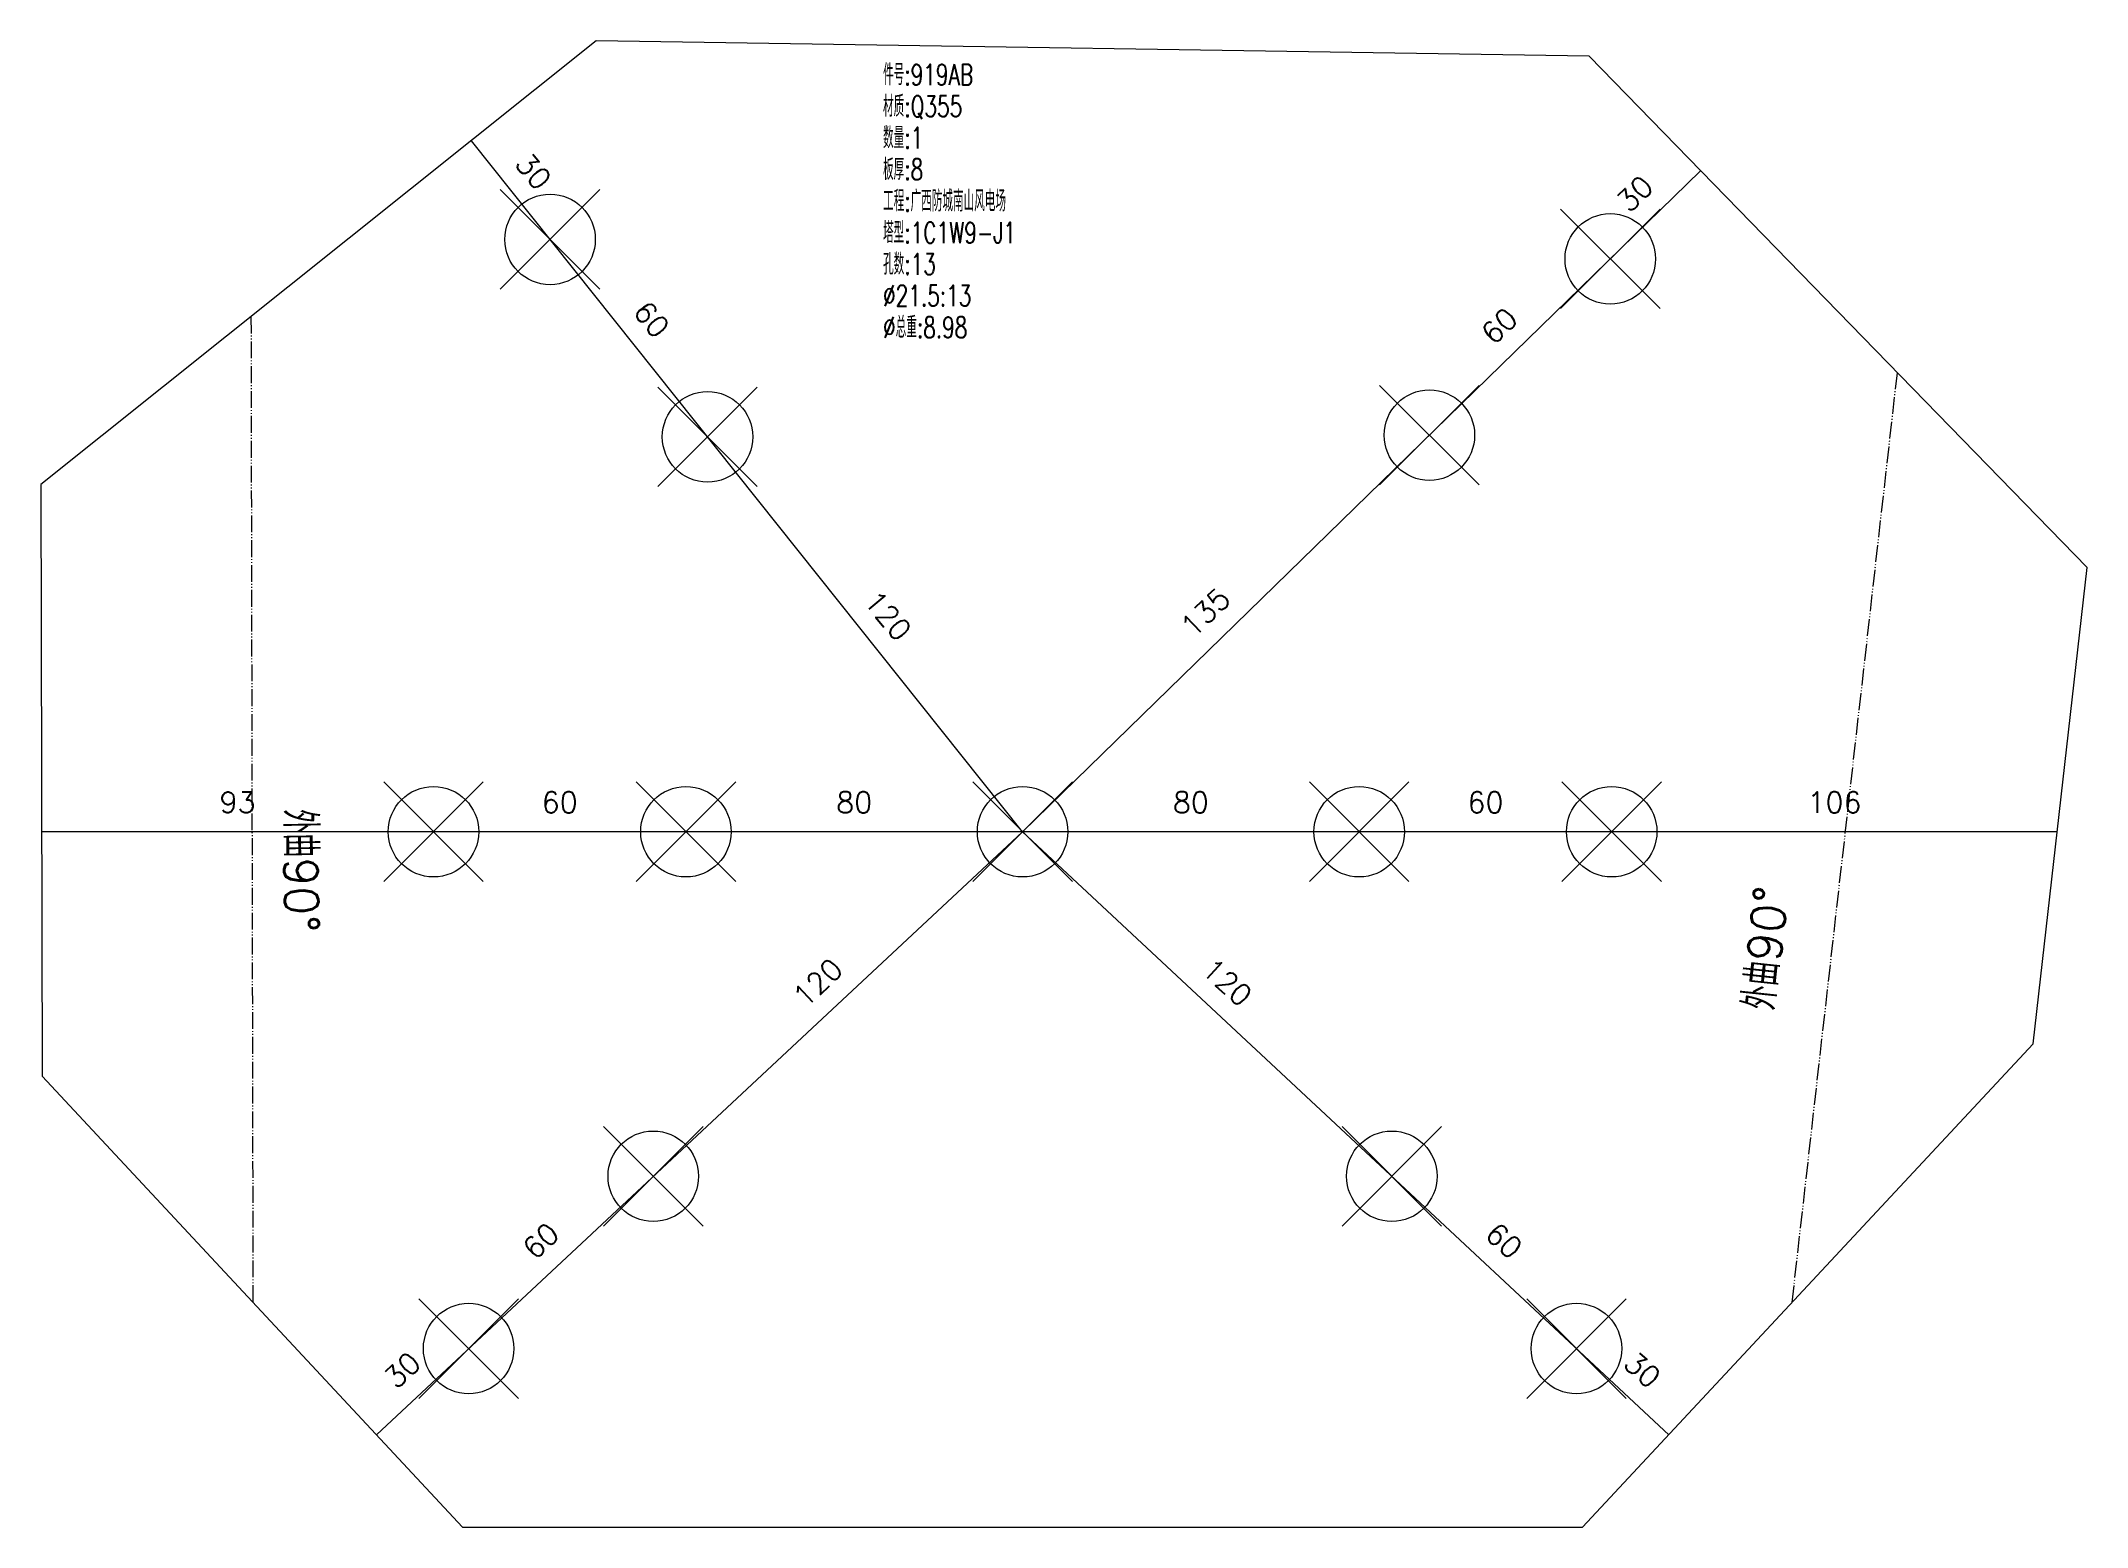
# Model space of a CAD drawing. Extents: x -105 to 10956, y -4548 to 9487.
# Drawn here: x -104.9 to 381.4, y -4547.5 to -4194.5 of the extents above; entities that cross this region are included whole.
import ezdxf
from ezdxf.enums import TextEntityAlignment as Align

# ---------------------------------------------------------------- set-up
doc = ezdxf.new("R2010")
doc.units = 0
doc.header["$MEASUREMENT"] = 0
doc.linetypes.add('制弯线', pattern=[5.9, 4, -0.5, 0.2, -0.5, 0.2, -0.5])
doc.layers.add('1', color=7, linetype='CONTINUOUS', lineweight=25)
doc.layers.add('2', color=7, linetype='CONTINUOUS', lineweight=25)
doc.styles.get("Standard").update_dxf_attribs({"font": 'simplex.shx', "width": 0.7, "height": 3, "bigfont": 'gbhzfs.shx'})

msp = doc.modelspace()

# ---------------------------------------------------------------- texts
at = {"layer": '2', "color": 7, "linetype": 'Continuous', "lineweight": 13}
for s, rotation, p in [('30', 310, (9.11441, -4228.06036)), ('30', 44, (276.72627, -4233.66143)), ('60', 310, (37.18282, -4263.23371)), ('60', 44, (244.49336, -4265.06269)), ('120', 310, (93.31961, -4333.58037)), ('135', 44, (174.65536, -4333.09867)), ('120', 43, (82.47782, -4421.08194)), ('120', 318, (174.33761, -4421.08218)), ('60', 43, (16.66497, -4482.47146)), ('60', 318, (240.15141, -4482.4717)), ('30', 43, (-16.24146, -4513.1662)), ('30', 318, (273.05792, -4513.16609))]:
    msp.add_text(s, height=5, rotation=rotation, dxfattribs=at).set_placement(p, align=Align.BOTTOM_CENTER)
for s, p in [('93', (-58.14942, -4379.35031)), ('60', (18.41602, -4379.34996)), ('80', (88.41602, -4379.34961)), ('80', (168.41602, -4379.34921)), ('60', (238.41602, -4379.34887)), ('106', (321.35354, -4379.34842))]:
    msp.add_text(s, height=5, dxfattribs=at).set_placement(p, align=Align.BOTTOM_CENTER)
for rotation, p in [(271, (-49.72516, -4377.06291)), (84, (309.70696, -4425.22644))]:
    msp.add_text('外曲90%%d', height=8, rotation=rotation, dxfattribs=at).set_placement(p, align=Align.BOTTOM_LEFT)
at = {"layer": '2', "color": 7, "linetype": 'Continuous', "lineweight": 13, "insert": (95.25941, -4200.01705), "char_height": 5, "width": 500, "attachment_point": 1, "line_spacing_factor": 0.9}
msp.add_mtext('件号:919AB\\P材质:Q355\\P数量:1\\P板厚:8\\P工程:广西防城南山风电场\\P塔型:1C1W9-J1\\P孔数:13\\P%%C21.5:13\\P%%C总重:8.98', dxfattribs=at)

# ---------------------------------------------------------------- linework, layer by layer
at = {"layer": '1', "color": 7, "linetype": 'Continuous', "lineweight": 18}
for p, q in [((27.11532, -4194.50493), (-104.87743, -4299.83544)), ((263.04741, -4198.1243), (27.11532, -4194.50493)), ((381.39626, -4319.60772), (263.04741, -4198.1243)), ((-104.87743, -4299.83544), (-104.60041, -4440.43138)), ((368.58369, -4432.7456), (381.39626, -4319.60772)), ((261.51763, -4547.52916), (368.58369, -4432.7456)), ((-104.60041, -4440.43138), (-4.70078, -4547.52916)), ((-4.70078, -4547.52916), (261.51763, -4547.52916))]:
    msp.add_line(p, q, dxfattribs=at)
at = {"layer": '1', "color": 7, "linetype": 'Continuous', "lineweight": 13}
for p, q in [((4.30066, -4253.48104), (27.95066, -4229.83104)), ((27.95066, -4253.48104), (4.30066, -4229.83104)), ((256.25039, -4258.10239), (279.90039, -4234.45239)), ((279.90039, -4258.10239), (256.25039, -4234.45239)), ((41.72521, -4300.37884), (65.37521, -4276.72884)), ((65.37521, -4300.37884), (41.72521, -4276.72884)), ((213.27316, -4299.97071), (236.92316, -4276.32071)), ((236.92316, -4299.97071), (213.27316, -4276.32071)), ((-23.40897, -4394.17511), (0.24103, -4370.52511)), ((0.24103, -4394.17511), (-23.40897, -4370.52511)), ((36.59104, -4394.17481), (60.24104, -4370.52481)), ((60.24104, -4394.17481), (36.59104, -4370.52481)), ((116.59103, -4394.17441), (140.24103, -4370.52441)), ((140.24103, -4394.17441), (116.59103, -4370.52441)), ((196.59104, -4394.17402), (220.24104, -4370.52402)), ((220.24104, -4394.17402), (196.59104, -4370.52402)), ((256.59104, -4394.17372), (280.24104, -4370.52372)), ((280.24104, -4394.17372), (256.59104, -4370.52372)), ((28.82389, -4476.02706), (52.47389, -4452.37706)), ((52.47389, -4476.02706), (28.82389, -4452.37706)), ((204.34245, -4476.02755), (227.99245, -4452.37755)), ((227.99245, -4476.02755), (204.34245, -4452.37755)), ((-15.05133, -4516.95339), (8.59867, -4493.30339)), ((8.59867, -4516.95339), (-15.05133, -4493.30339)), ((248.21778, -4516.9534), (271.86778, -4493.3034)), ((271.86778, -4516.9534), (248.21778, -4493.3034))]:
    msp.add_line(p, q, dxfattribs=at)
for centre in [(16.12566, -4241.65604), (268.07539, -4246.27739), (53.55021, -4288.55384), (225.09816, -4288.14571), (-11.58397, -4382.35011), (48.41604, -4382.34981), (128.41603, -4382.34941), (208.41604, -4382.34902), (268.41604, -4382.34872), (40.64889, -4464.20206), (216.16745, -4464.20255), (-3.22633, -4505.12839), (260.04278, -4505.1284)]:
    msp.add_circle(centre, 10.75, dxfattribs=at)
at = {"layer": '2', "color": 9, "linetype": 'Continuous', "lineweight": 13}
for p, q in [((128.39924, -4382.34935), (-2.58662, -4218.20714)), ((128.3994, -4382.34935), (289.56399, -4225.3432)), ((374.29107, -4382.34812), (-104.71485, -4382.35052)), ((128.39938, -4382.34935), (-25.16396, -4525.59153)), ((128.41517, -4382.34935), (281.98047, -4525.59133))]:
    msp.add_line(p, q, dxfattribs=at)
at = {"layer": '2', "color": 190, "linetype": '制弯线', "lineweight": 13}
for p, q in [((-54.95582, -4259.99789), (-54.49448, -4494.14763)), ((311.31052, -4494.14711), (336.31698, -4273.33448))]:
    msp.add_line(p, q, dxfattribs=at)

msp.set_redraw_order([(e.dxf.handle, doc.entitydb.next_handle()) for e in msp.query("TEXT MTEXT ATTDEF DIMENSION ARC_DIMENSION")])  # texts and dimensions are drawn at this point

doc.saveas('drawing.dxf')
